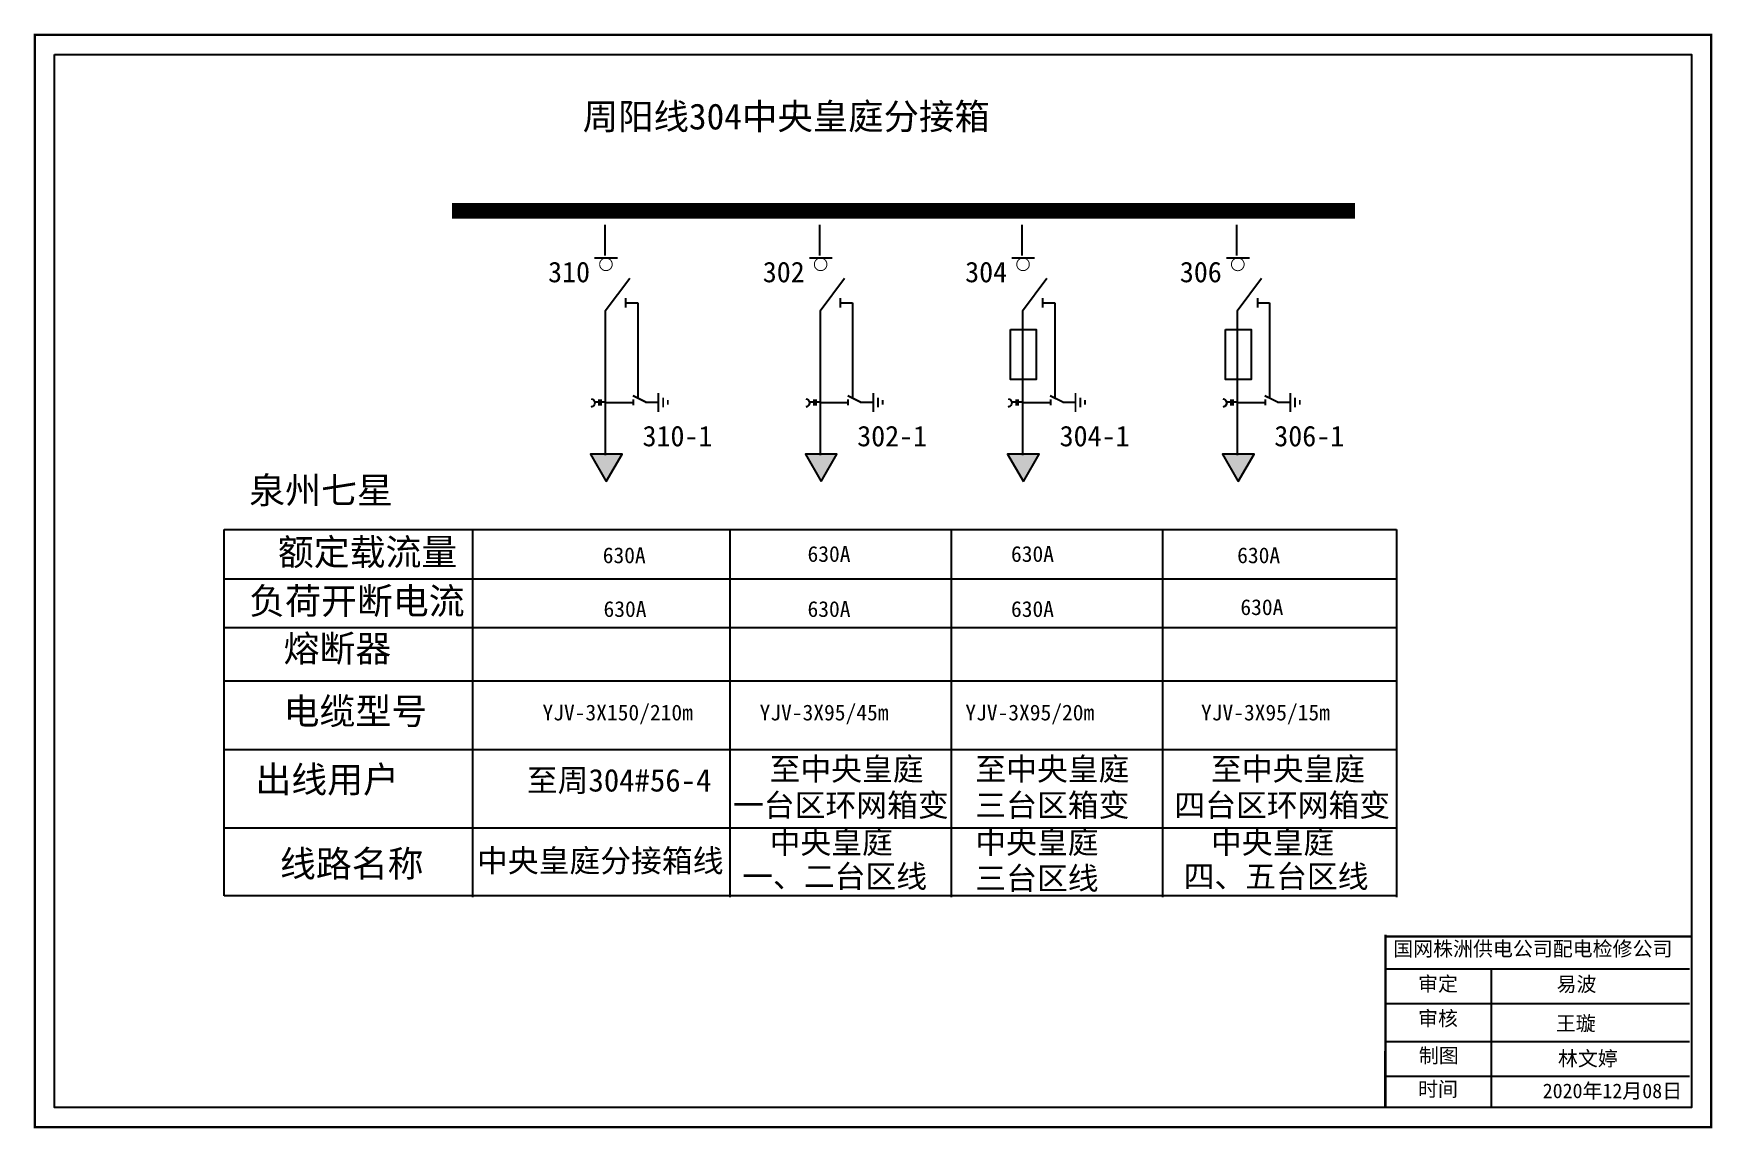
# Model space of a CAD drawing. Extents: x -172 to 477, y -577 to -246.
# Drawn here: x 160.3 to 285.9, y -461.8 to -379.9 of the extents above; entities that cross this region are included whole.
import ezdxf

# ---------------------------------------------------------------- set-up
doc = ezdxf.new("R2010")
doc.units = 0
doc.header["$LTSCALE"] = 0.774411
doc.layers.get('0').update_dxf_attribs({"linetype": 'CONTINUOUS'})
doc.layers.add('1', color=7, linetype='CONTINUOUS')
doc.layers.add('2', color=7, linetype='CONTINUOUS')
doc.styles.get("Standard").update_dxf_attribs({"font": '', "height": 2.5})
doc.styles.add('STYLE1', font='simkai_0.ttf', dxfattribs={"height": 2.6})
doc.styles.add('字体', font='simkai_0.ttf', dxfattribs={"height": 2.5})
doc.styles.add('楷体_GB2312_txtstyle_1.09_0_0', font='simkai_0.ttf', dxfattribs={"height": 1.0944})
doc.styles.add('楷体_GB2312_txtstyle_3.00_0_0', font='', dxfattribs={"height": 3})
doc.styles.get('Standard').set_extended_font_data('SimSun')
doc.styles.get('楷体_GB2312_txtstyle_3.00_0_0').set_extended_font_data('SimSun')

msp = doc.modelspace()

# ---------------------------------------------------------------- texts
at = {"color": 0}
for s, height, p in [('310', 1.538, (198.78, -398.47)), ('302', 1.538, (214.85, -398.47)), ('304', 1.538, (230, -398.47)), ('306', 1.538, (246.07, -398.47)), ('310-1', 1.538, (205.85, -410.74)), ('302-1', 1.538, (221.92, -410.74)), ('304-1', 1.538, (237.07, -410.74)), ('306-1', 1.538, (253.14, -410.74)), ('630A', 1.182, (202.87, -419.48)), ('630A', 1.182, (218.2, -419.38)), ('630A', 1.182, (233.43, -419.38)), ('630A', 1.182, (250.36, -419.48)), ('630A', 1.182, (250.6, -423.36)), ('630A', 1.182, (202.93, -423.5)), ('630A', 1.182, (218.2, -423.5)), ('630A', 1.182, (233.43, -423.5)), ('YJV-3X150/210m', 1.1823, (198.36, -431.24)), ('YJV-3X95/45m', 1.1823, (214.61, -431.24)), ('YJV-3X95/20m', 1.1823, (230.01, -431.24)), ('YJV-3X95/15m', 1.1823, (247.65, -431.24))]:
    msp.add_text(s, height=height, dxfattribs=at).set_placement(p)
at = {"color": 0, "char_height": 1.691, "width": 23.993, "attachment_point": 1, "style": 'STYLE1'}
for s, insert in [('至周304#56-4', (197.19, -434.87)), ('至中央皇庭', (215.36, -434.03)), ('至中央皇庭', (230.76, -434.03)), ('至中央皇庭', (248.4, -434.03)), ('一台区环网箱变', (212.62, -436.73)), ('三台区箱变', (230.76, -436.73)), ('四台区环网箱变', (245.66, -436.73)), ('中央皇庭', (215.36, -439.5)), ('中央皇庭', (230.76, -439.5)), ('中央皇庭', (248.4, -439.5)), ('中央皇庭分接箱线', (193.46, -440.89)), ('一、二台区线', (213.31, -442.06)), ('三台区线', (230.76, -442.2)), ('四、五台区线', (246.35, -442.06))]:
    msp.add_mtext(s, dxfattribs=dict(at, insert=insert))
at = {"color": 0, "linetype": 'Continuous', "attachment_point": 1, "style": '字体'}
for s, insert, char_height, width in [('国网株洲供电公司配电检修公司', (262.04, -447.77), 1.0944, 29.9201), ('\\f\uffbfﾬￌﾣﾤ_GB2312|b0|i0|c134|p49;审定', (263.9, -450.4), 1.0944, 8.5588), ('易波', (274.27, -450.42), 1.094, 8.5588), ('\\f\uffbfﾬￌﾣﾤ_GB2312|b0|i0|c134|p49;审核', (263.9, -452.98), 1.0944, 8.5588), ('王璇', (274.21, -453.35), 1.094, 8.5588), ('\\f\uffbfﾬￌﾣﾤ_GB2312|b0|i0|c134|p49;制图', (263.96, -455.76), 1.0944, 8.5588), ('林文婷', (274.37, -455.99), 1.094, 8.5588), ('\\f\uffbfﾬￌﾣﾤ_GB2312|b0|i0|c134|p49;时间', (263.9, -458.27), 1.0944, 8.5588)]:
    msp.add_mtext(s, dxfattribs=dict(at, insert=insert, char_height=char_height, width=width))
at = {"color": 7, "linetype": 'Continuous', "insert": (273.23, -458.4), "char_height": 1.0944, "width": 16.0081, "attachment_point": 1, "style": '楷体_GB2312_txtstyle_1.09_0_0'}
msp.add_mtext('2020年12月08日', dxfattribs=at)
at = {"layer": '2', "color": 7, "style": '楷体_GB2312_txtstyle_3.00_0_0'}
msp.add_text('周阳线304中央皇庭分接箱', height=1.9435, dxfattribs=at).set_placement((201.37, -387.04))
at = {"layer": '2', "color": 0, "char_height": 1.97, "width": 19.7044, "attachment_point": 1, "style": 'STYLE1'}
for s, insert in [('泉州七星', (176.41, -413.04)), ('额定载流量', (178.55, -417.66)), ('负荷开断电流', (176.41, -421.32)), ('熔断器', (178.98, -424.88)), ('电缆型号', (178.98, -429.56)), ('出线用户', (176.87, -434.67)), ('线路名称', (178.71, -440.97))]:
    msp.add_mtext(s, dxfattribs=dict(at, insert=insert))

# ---------------------------------------------------------------- blocks, each defined once
blk = doc.blocks.new('JD')
for points in [[(-2, 0.2), (-2, -0.2), (2, 0.2), (2, -0.2)], [(1, -1.2), (1, -0.8), (-1, -1.2), (-1, -0.8)], [(-0.5, -1.8), (-0.5, -2.2), (0.5, -1.8), (0.5, -2.2)]]:
    blk.add_trace(points)

# ---------------------------------------------------------------- hatches: boundary and pattern name
for points in [[(203.14, -413.36), (204.32, -411.32), (201.96, -411.32)], [(219.22, -413.36), (220.4, -411.32), (218.04, -411.32)], [(234.36, -413.36), (235.54, -411.32), (233.18, -411.32)], [(250.44, -413.36), (251.62, -411.32), (249.26, -411.32)]]:
    msp.add_hatch(color=7).paths.add_polyline_path(points)

# ---------------------------------------------------------------- linework, layer by layer
at = {"color": 7}
for p, q in [((203.05, -396.46), (203.05, -394.18)), ((219.12, -396.46), (219.12, -394.18)), ((234.27, -396.46), (234.27, -394.18)), ((250.34, -396.46), (250.34, -394.18))]:
    msp.add_line(p, q, dxfattribs=at)
for p, q in [((202.26, -396.65), (203.97, -396.65)), ((218.34, -396.65), (220.04, -396.65)), ((233.49, -396.65), (235.19, -396.65)), ((249.56, -396.65), (251.27, -396.65)), ((204.57, -399.65), (204.57, -400.35)), ((204.59, -400.01), (205.49, -400.01)), ((205.49, -400.01), (205.49, -407.13)), ((220.65, -399.65), (220.65, -400.35)), ((220.66, -400.01), (221.57, -400.01)), ((221.57, -400.01), (221.57, -407.13)), ((235.8, -399.65), (235.8, -400.35)), ((235.81, -400.01), (236.71, -400.01)), ((236.71, -400.01), (236.71, -407.13)), ((251.87, -399.65), (251.87, -400.35)), ((251.89, -400.01), (252.79, -400.01)), ((252.79, -400.01), (252.79, -407.13)), ((203.1, -407.45), (205.17, -407.45)), ((206.08, -407.43), (207.03, -407.43)), ((219.17, -407.45), (221.24, -407.45)), ((222.15, -407.43), (223.1, -407.43)), ((234.32, -407.45), (236.39, -407.45)), ((237.3, -407.43), (238.25, -407.43)), ((250.4, -407.45), (252.46, -407.45)), ((253.37, -407.43), (254.32, -407.43))]:
    msp.add_line(p, q)
at = {"color": 0}
for p, q in [((203.06, -400.59), (203.06, -411.41)), ((219.14, -400.59), (219.14, -411.41)), ((234.28, -400.59), (234.28, -411.41)), ((250.36, -400.59), (250.36, -411.41)), ((174.53, -444.36), (174.54, -416.95)), ((174.54, -416.95), (262.29, -416.95)), ((193.12, -417.07), (193.12, -444.45)), ((212.38, -417.07), (212.38, -444.45)), ((228.96, -417.07), (228.96, -444.45)), ((244.76, -417.07), (244.76, -444.45)), ((262.29, -416.95), (262.29, -444.45)), ((174.54, -420.65), (262.29, -420.65)), ((174.54, -424.28), (262.29, -424.28)), ((174.54, -428.27), (262.29, -428.27)), ((174.54, -433.41), (262.29, -433.41)), ((262.29, -439.31), (174.53, -439.31)), ((262.29, -444.36), (174.53, -444.36))]:
    msp.add_line(p, q, dxfattribs=at)
at = {"color": 0, "linetype": 'Continuous'}
for p, q in [((261.46, -449.83), (284.21, -449.83)), ((269.36, -449.81), (269.36, -460.17)), ((261.46, -452.42), (284.21, -452.42)), ((261.46, -455.25), (284.21, -455.25)), ((261.46, -457.84), (284.21, -457.84))]:
    msp.add_line(p, q, dxfattribs=at)
at = {"color": 0, "linetype": 'Continuous', "const_width": 0.182}
msp.add_lwpolyline([(160.36, -379.96), (285.84, -379.96), (285.84, -461.66), (160.36, -461.66)], close=True, dxfattribs=at)
at = {"color": 0, "linetype": 'Continuous'}
for points in [[(161.84, -381.44), (284.37, -381.44), (284.37, -460.19), (161.84, -460.19)], [(233.4, -402.01), (235.31, -402.01), (235.31, -405.74), (233.4, -405.74)], [(249.49, -402.01), (251.41, -402.01), (251.41, -405.74), (249.49, -405.74)]]:
    msp.add_lwpolyline(points, close=True, dxfattribs=at)
at = {"color": 0, "const_width": 1.18}
msp.add_lwpolyline([(191.59, -393.12), (259.18, -393.12)], dxfattribs=at)
for points, const_width in [([(202.26, -396.65), (203.97, -396.65)], 0.145), ([(218.34, -396.65), (220.04, -396.65)], 0.145), ([(233.49, -396.65), (235.19, -396.65)], 0.145), ([(249.56, -396.65), (251.27, -396.65)], 0.145), ([(205.13, -406.95), (206.14, -407.45)], 0.151), ([(205.17, -407.22), (205.17, -407.68)], 0.151), ([(221.2, -406.95), (222.21, -407.45)], 0.151), ([(221.24, -407.22), (221.24, -407.68)], 0.151), ([(236.35, -406.95), (237.36, -407.45)], 0.151), ([(236.39, -407.22), (236.39, -407.68)], 0.151), ([(252.42, -406.95), (253.43, -407.45)], 0.151), ([(252.46, -407.22), (252.46, -407.68)], 0.151)]:
    msp.add_lwpolyline(points, dxfattribs=dict(const_width=const_width))
at = {"const_width": 0.0725}
for points in [[(202.64, -397.13, 1), (203.58, -397.13, 1)], [(218.71, -397.13, 1), (219.65, -397.13, 1)], [(233.86, -397.13, 1), (234.8, -397.13, 1)], [(249.93, -397.13, 1), (250.88, -397.13, 1)]]:
    msp.add_lwpolyline(points, format="xyb", close=True, dxfattribs=at)
for points in [[(202, -407.18, -0.877934), (202.01, -407.8)], [(218.07, -407.18, -0.877934), (218.09, -407.8)], [(233.22, -407.18, -0.877934), (233.23, -407.8)], [(249.3, -407.18, -0.877934), (249.31, -407.8)]]:
    msp.add_lwpolyline(points, format="xyb")
for points in [[(202.59, -407.44), (202.27, -407.44)], [(202.59, -407.23), (202.59, -407.69)], [(202.73, -407.23), (202.73, -407.69)], [(203.1, -407.44), (202.73, -407.44)], [(218.66, -407.44), (218.35, -407.44)], [(218.66, -407.23), (218.66, -407.69)], [(218.81, -407.23), (218.81, -407.69)], [(219.17, -407.44), (218.81, -407.44)], [(233.81, -407.44), (233.49, -407.44)], [(233.81, -407.23), (233.81, -407.69)], [(233.95, -407.23), (233.95, -407.69)], [(234.32, -407.44), (233.95, -407.44)], [(249.89, -407.44), (249.57, -407.44)], [(249.89, -407.23), (249.89, -407.69)], [(250.03, -407.23), (250.03, -407.69)], [(250.39, -407.44), (250.03, -407.44)]]:
    msp.add_lwpolyline(points)
at = {"color": 7}
for points in [[(203.14, -413.36), (204.32, -411.32), (201.96, -411.32)], [(219.22, -413.36), (220.4, -411.32), (218.04, -411.32)], [(234.36, -413.36), (235.54, -411.32), (233.18, -411.32)], [(250.44, -413.36), (251.62, -411.32), (249.26, -411.32)]]:
    msp.add_lwpolyline(points, close=True, dxfattribs=at)
at = {"color": 0, "linetype": 'Continuous', "const_width": 0.182}
for points in [[(261.46, -447.26), (261.45, -460.13)], [(261.56, -447.41), (284.31, -447.41)]]:
    msp.add_lwpolyline(points, dxfattribs=at)
at = {"layer": '1'}
for points in [[(202, -407.18, -0.877934), (202.01, -407.79)], [(218.07, -407.18, -0.877934), (218.08, -407.79)], [(233.22, -407.18, -0.877934), (233.23, -407.79)], [(249.29, -407.18, -0.877934), (249.31, -407.79)]]:
    msp.add_lwpolyline(points, format="xyb", dxfattribs=at)
at = {"layer": '2'}
for p, q in [((203.06, -400.61), (204.89, -398.16)), ((219.14, -400.61), (220.97, -398.16)), ((234.28, -400.61), (236.12, -398.16)), ((250.36, -400.61), (252.19, -398.16))]:
    msp.add_line(p, q, dxfattribs=at)

# ---------------------------------------------------------------- block references
at = {"xscale": 0.3530746212448292, "yscale": 0.3530746212448292, "zscale": 0.3530746213075272, "rotation": 90}
for p in [(207.04, -407.46), (223.12, -407.46), (238.26, -407.46), (254.34, -407.46)]:
    msp.add_blockref('JD', p, dxfattribs=at)

msp.set_redraw_order([(e.dxf.handle, doc.entitydb.next_handle()) for e in msp.query("TEXT MTEXT ATTDEF DIMENSION ARC_DIMENSION")])  # texts and dimensions are drawn at this point

doc.saveas('drawing.dxf')
